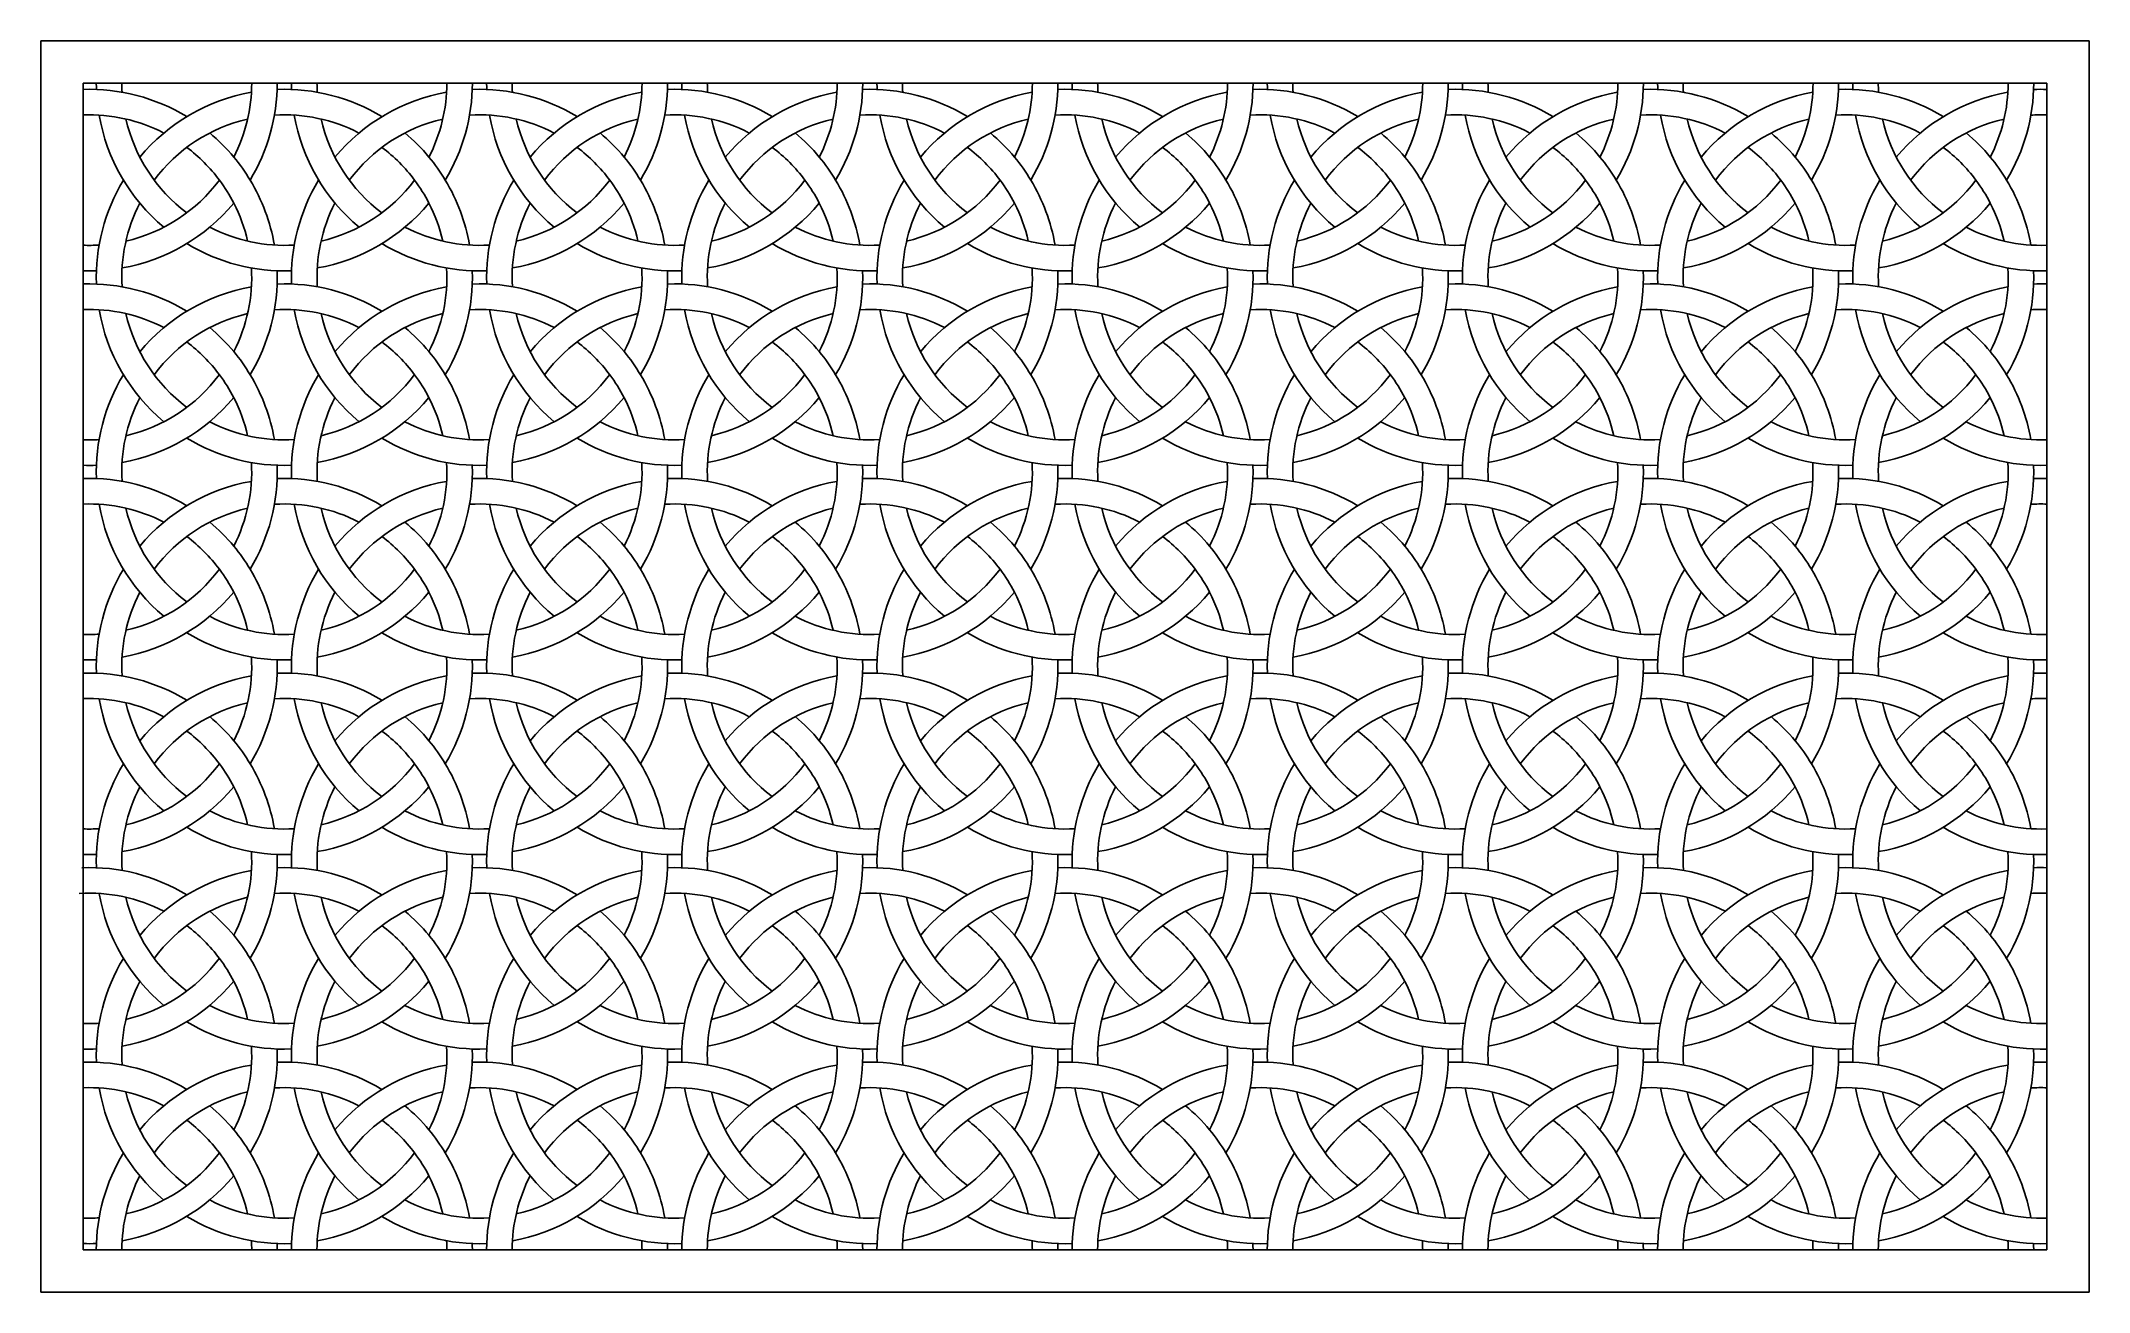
# Model space of a CAD drawing. Header units: inches. Extents: x -0.8 to 0.8, y -0.49 to 0.49.
import ezdxf

# ---------------------------------------------------------------- set-up
doc = ezdxf.new("R2010")
doc.units = ezdxf.units.IN
doc.header["$MEASUREMENT"] = 0
doc.layers.add('border', color=150, linetype='Continuous')
doc.layers.add('red', color=1, linetype='Continuous')

msp = doc.modelspace()

# ---------------------------------------------------------------- linework, layer by layer
at = {"layer": 'border', "linetype": 'Continuous'}
for p, q in [((-0.8028, 0.4903), (-0.8028, -0.4903)), ((0.8028, 0.4903), (-0.8028, 0.4903)), ((0.8028, -0.4903), (0.8028, 0.4903)), ((0.7698, 0.4573), (-0.7698, 0.4573)), ((-0.7698, 0.4573), (-0.7698, -0.4573)), ((0.7698, -0.4573), (0.7698, 0.4573)), ((-0.7698, -0.4573), (0.7698, -0.4573)), ((-0.8028, -0.4903), (0.8028, -0.4903))]:
    msp.add_line(p, q, dxfattribs=at)
at = {"layer": 'red'}
for points in [[(-0.6198, 0.3303, 0.093037), (-0.6388, 0.3812, 0.037569), (-0.6516, 0.3993, 0.045427), (-0.6705, 0.4182)], [(-0.4668, 0.3303, 0.093037), (-0.4858, 0.3812, 0.037569), (-0.4986, 0.3993, 0.045427), (-0.5175, 0.4182)], [(-0.3138, 0.3303, 0.093037), (-0.3328, 0.3812, 0.037569), (-0.3456, 0.3993, 0.045427), (-0.3645, 0.4182)], [(-0.1608, 0.3303, 0.093037), (-0.1798, 0.3812, 0.037569), (-0.1926, 0.3993, 0.045427), (-0.2115, 0.4182)], [(-0.0078, 0.3303, 0.093037), (-0.0268, 0.3812, 0.037569), (-0.0396, 0.3993, 0.045427), (-0.0585, 0.4182)], [(0.1452, 0.3303, 0.093037), (0.1262, 0.3812, 0.037569), (0.1134, 0.3993, 0.045427), (0.0945, 0.4182)], [(0.2982, 0.3303, 0.093037), (0.2792, 0.3812, 0.037569), (0.2664, 0.3993, 0.045427), (0.2475, 0.4182)], [(0.4512, 0.3303, 0.093037), (0.4322, 0.3812, 0.037569), (0.4194, 0.3993, 0.045427), (0.4005, 0.4182)], [(0.6042, 0.3303, 0.093037), (0.5852, 0.3812, 0.037569), (0.5724, 0.3993, 0.045427), (0.5535, 0.4182)], [(0.7572, 0.3303, 0.093037), (0.7382, 0.3812, 0.037569), (0.7254, 0.3993, 0.045427), (0.7065, 0.4182)], [(-0.6408, 0.3334, 0.062616), (-0.6516, 0.3632, 0.041755), (-0.6629, 0.3812, 0.071486), (-0.6885, 0.4069)], [(-0.4878, 0.3334, 0.062616), (-0.4986, 0.3632, 0.041755), (-0.5099, 0.3812, 0.071486), (-0.5355, 0.4069)], [(-0.3348, 0.3334, 0.062616), (-0.3456, 0.3632, 0.041755), (-0.3569, 0.3812, 0.071486), (-0.3825, 0.4069)], [(-0.1818, 0.3334, 0.062616), (-0.1926, 0.3632, 0.041755), (-0.2039, 0.3812, 0.071486), (-0.2295, 0.4069)], [(-0.0288, 0.3334, 0.062616), (-0.0396, 0.3632, 0.041755), (-0.0509, 0.3812, 0.071486), (-0.0765, 0.4069)], [(0.1242, 0.3334, 0.062616), (0.1134, 0.3632, 0.041755), (0.1021, 0.3812, 0.071486), (0.0765, 0.4069)], [(0.2772, 0.3334, 0.062616), (0.2664, 0.3632, 0.041755), (0.2551, 0.3812, 0.071486), (0.2295, 0.4069)], [(0.4302, 0.3334, 0.062616), (0.4194, 0.3632, 0.041755), (0.4081, 0.3812, 0.071486), (0.3825, 0.4069)], [(0.5832, 0.3334, 0.062616), (0.5724, 0.3632, 0.041755), (0.5611, 0.3812, 0.071486), (0.5355, 0.4069)], [(0.7362, 0.3334, 0.062616), (0.7254, 0.3632, 0.041755), (0.7141, 0.3812, 0.071486), (0.6885, 0.4069)], [(-0.6198, 0.1778, 0.093037), (-0.6388, 0.2287, 0.037569), (-0.6516, 0.2468, 0.045427), (-0.6705, 0.2657)], [(-0.4668, 0.1778, 0.093037), (-0.4858, 0.2287, 0.037569), (-0.4986, 0.2468, 0.045427), (-0.5175, 0.2657)], [(-0.3138, 0.1778, 0.093037), (-0.3328, 0.2287, 0.037569), (-0.3456, 0.2468, 0.045427), (-0.3645, 0.2657)], [(-0.1608, 0.1778, 0.093037), (-0.1798, 0.2287, 0.037569), (-0.1926, 0.2468, 0.045427), (-0.2115, 0.2657)], [(-0.0078, 0.1778, 0.093037), (-0.0268, 0.2287, 0.037569), (-0.0396, 0.2468, 0.045427), (-0.0585, 0.2657)], [(0.1452, 0.1778, 0.093037), (0.1262, 0.2287, 0.037569), (0.1134, 0.2468, 0.045427), (0.0945, 0.2657)], [(0.2982, 0.1778, 0.093037), (0.2792, 0.2287, 0.037569), (0.2664, 0.2468, 0.045427), (0.2475, 0.2657)], [(0.4512, 0.1778, 0.093037), (0.4322, 0.2287, 0.037569), (0.4194, 0.2468, 0.045427), (0.4005, 0.2657)], [(0.6042, 0.1778, 0.093037), (0.5852, 0.2287, 0.037569), (0.5724, 0.2468, 0.045427), (0.5535, 0.2657)], [(0.7572, 0.1778, 0.093037), (0.7382, 0.2287, 0.037569), (0.7254, 0.2468, 0.045427), (0.7065, 0.2657)], [(-0.6408, 0.1809, 0.062616), (-0.6516, 0.2107, 0.041755), (-0.6629, 0.2287, 0.071486), (-0.6885, 0.2544)], [(-0.4878, 0.1809, 0.062616), (-0.4986, 0.2107, 0.041755), (-0.5099, 0.2287, 0.071486), (-0.5355, 0.2544)], [(-0.3348, 0.1809, 0.062616), (-0.3456, 0.2107, 0.041755), (-0.3569, 0.2287, 0.071486), (-0.3825, 0.2544)], [(-0.1818, 0.1809, 0.062616), (-0.1926, 0.2107, 0.041755), (-0.2039, 0.2287, 0.071486), (-0.2295, 0.2544)], [(-0.0288, 0.1809, 0.062616), (-0.0396, 0.2107, 0.041755), (-0.0509, 0.2287, 0.071486), (-0.0765, 0.2544)], [(0.1242, 0.1809, 0.062616), (0.1134, 0.2107, 0.041755), (0.1021, 0.2287, 0.071486), (0.0765, 0.2544)], [(0.2772, 0.1809, 0.062616), (0.2664, 0.2107, 0.041755), (0.2551, 0.2287, 0.071486), (0.2295, 0.2544)], [(0.4302, 0.1809, 0.062616), (0.4194, 0.2107, 0.041755), (0.4081, 0.2287, 0.071486), (0.3825, 0.2544)], [(0.5832, 0.1809, 0.062616), (0.5724, 0.2107, 0.041755), (0.5611, 0.2287, 0.071486), (0.5355, 0.2544)], [(0.7362, 0.1809, 0.062616), (0.7254, 0.2107, 0.041755), (0.7141, 0.2287, 0.071486), (0.6885, 0.2544)], [(-0.6198, 0.0253, 0.093037), (-0.6388, 0.0762, 0.037569), (-0.6516, 0.0943, 0.045427), (-0.6705, 0.1132)], [(-0.4668, 0.0253, 0.093037), (-0.4858, 0.0762, 0.037569), (-0.4986, 0.0943, 0.045427), (-0.5175, 0.1132)], [(-0.3138, 0.0253, 0.093037), (-0.3328, 0.0762, 0.037569), (-0.3456, 0.0943, 0.045427), (-0.3645, 0.1132)], [(-0.1608, 0.0253, 0.093037), (-0.1798, 0.0762, 0.037569), (-0.1926, 0.0943, 0.045427), (-0.2115, 0.1132)], [(-0.0078, 0.0253, 0.093037), (-0.0268, 0.0762, 0.037569), (-0.0396, 0.0943, 0.045427), (-0.0585, 0.1132)], [(0.1452, 0.0253, 0.093037), (0.1262, 0.0762, 0.037569), (0.1134, 0.0943, 0.045427), (0.0945, 0.1132)], [(0.2982, 0.0253, 0.093037), (0.2792, 0.0762, 0.037569), (0.2664, 0.0943, 0.045427), (0.2475, 0.1132)], [(0.4512, 0.0253, 0.093037), (0.4322, 0.0762, 0.037569), (0.4194, 0.0943, 0.045427), (0.4005, 0.1132)], [(0.6042, 0.0253, 0.093037), (0.5852, 0.0762, 0.037569), (0.5724, 0.0943, 0.045427), (0.5535, 0.1132)], [(0.7572, 0.0253, 0.093037), (0.7382, 0.0762, 0.037569), (0.7254, 0.0943, 0.045427), (0.7065, 0.1132)], [(-0.6408, 0.0284, 0.062616), (-0.6516, 0.0582, 0.041755), (-0.6629, 0.0762, 0.071486), (-0.6885, 0.1019)], [(-0.4878, 0.0284, 0.062616), (-0.4986, 0.0582, 0.041755), (-0.5099, 0.0762, 0.071486), (-0.5355, 0.1019)], [(-0.3348, 0.0284, 0.062616), (-0.3456, 0.0582, 0.041755), (-0.3569, 0.0762, 0.071486), (-0.3825, 0.1019)], [(-0.1818, 0.0284, 0.062616), (-0.1926, 0.0582, 0.041755), (-0.2039, 0.0762, 0.071486), (-0.2295, 0.1019)], [(-0.0288, 0.0284, 0.062616), (-0.0396, 0.0582, 0.041755), (-0.0509, 0.0762, 0.071486), (-0.0765, 0.1019)], [(0.1242, 0.0284, 0.062616), (0.1134, 0.0582, 0.041755), (0.1021, 0.0762, 0.071486), (0.0765, 0.1019)], [(0.2772, 0.0284, 0.062616), (0.2664, 0.0582, 0.041755), (0.2551, 0.0762, 0.071486), (0.2295, 0.1019)], [(0.4302, 0.0284, 0.062616), (0.4194, 0.0582, 0.041755), (0.4081, 0.0762, 0.071486), (0.3825, 0.1019)], [(0.5832, 0.0284, 0.062616), (0.5724, 0.0582, 0.041755), (0.5611, 0.0762, 0.071486), (0.5355, 0.1019)], [(0.7362, 0.0284, 0.062616), (0.7254, 0.0582, 0.041755), (0.7141, 0.0762, 0.071486), (0.6885, 0.1019)], [(-0.6198, -0.1272, 0.093037), (-0.6388, -0.0763, 0.037569), (-0.6516, -0.0582, 0.045427), (-0.6705, -0.0393)], [(-0.4668, -0.1272, 0.093037), (-0.4858, -0.0763, 0.037569), (-0.4986, -0.0582, 0.045427), (-0.5175, -0.0393)], [(-0.3138, -0.1272, 0.093037), (-0.3328, -0.0763, 0.037569), (-0.3456, -0.0582, 0.045427), (-0.3645, -0.0393)], [(-0.1608, -0.1272, 0.093037), (-0.1798, -0.0763, 0.037569), (-0.1926, -0.0582, 0.045427), (-0.2115, -0.0393)], [(-0.0078, -0.1272, 0.093037), (-0.0268, -0.0763, 0.037569), (-0.0396, -0.0582, 0.045427), (-0.0585, -0.0393)], [(0.1452, -0.1272, 0.093037), (0.1262, -0.0763, 0.037569), (0.1134, -0.0582, 0.045427), (0.0945, -0.0393)], [(0.2982, -0.1272, 0.093037), (0.2792, -0.0763, 0.037569), (0.2664, -0.0582, 0.045427), (0.2475, -0.0393)], [(0.4512, -0.1272, 0.093037), (0.4322, -0.0763, 0.037569), (0.4194, -0.0582, 0.045427), (0.4005, -0.0393)], [(0.6042, -0.1272, 0.093037), (0.5852, -0.0763, 0.037569), (0.5724, -0.0582, 0.045427), (0.5535, -0.0393)], [(0.7572, -0.1272, 0.093037), (0.7382, -0.0763, 0.037569), (0.7254, -0.0582, 0.045427), (0.7065, -0.0393)], [(-0.6408, -0.1241, 0.062616), (-0.6516, -0.0943, 0.041755), (-0.6629, -0.0763, 0.071486), (-0.6885, -0.0506)], [(-0.4878, -0.1241, 0.062616), (-0.4986, -0.0943, 0.041755), (-0.5099, -0.0763, 0.071486), (-0.5355, -0.0506)], [(-0.3348, -0.1241, 0.062616), (-0.3456, -0.0943, 0.041755), (-0.3569, -0.0763, 0.071486), (-0.3825, -0.0506)], [(-0.1818, -0.1241, 0.062616), (-0.1926, -0.0943, 0.041755), (-0.2039, -0.0763, 0.071486), (-0.2295, -0.0506)], [(-0.0288, -0.1241, 0.062616), (-0.0396, -0.0943, 0.041755), (-0.0509, -0.0763, 0.071486), (-0.0765, -0.0506)], [(0.1242, -0.1241, 0.062616), (0.1134, -0.0943, 0.041755), (0.1021, -0.0763, 0.071486), (0.0765, -0.0506)], [(0.2772, -0.1241, 0.062616), (0.2664, -0.0943, 0.041755), (0.2551, -0.0763, 0.071486), (0.2295, -0.0506)], [(0.4302, -0.1241, 0.062616), (0.4194, -0.0943, 0.041755), (0.4081, -0.0763, 0.071486), (0.3825, -0.0506)], [(0.5832, -0.1241, 0.062616), (0.5724, -0.0943, 0.041755), (0.5611, -0.0763, 0.071486), (0.5355, -0.0506)], [(0.7362, -0.1241, 0.062616), (0.7254, -0.0943, 0.041755), (0.7141, -0.0763, 0.071486), (0.6885, -0.0506)], [(-0.6198, -0.2797, 0.093037), (-0.6388, -0.2288, 0.037569), (-0.6516, -0.2107, 0.045427), (-0.6705, -0.1918)], [(-0.4668, -0.2797, 0.093037), (-0.4858, -0.2288, 0.037569), (-0.4986, -0.2107, 0.045427), (-0.5175, -0.1918)], [(-0.3138, -0.2797, 0.093037), (-0.3328, -0.2288, 0.037569), (-0.3456, -0.2107, 0.045427), (-0.3645, -0.1918)], [(-0.1608, -0.2797, 0.093037), (-0.1798, -0.2288, 0.037569), (-0.1926, -0.2107, 0.045427), (-0.2115, -0.1918)], [(-0.0078, -0.2797, 0.093037), (-0.0268, -0.2288, 0.037569), (-0.0396, -0.2107, 0.045427), (-0.0585, -0.1918)], [(0.1452, -0.2797, 0.093037), (0.1262, -0.2288, 0.037569), (0.1134, -0.2107, 0.045427), (0.0945, -0.1918)], [(0.2982, -0.2797, 0.093037), (0.2792, -0.2288, 0.037569), (0.2664, -0.2107, 0.045427), (0.2475, -0.1918)], [(0.4512, -0.2797, 0.093037), (0.4322, -0.2288, 0.037569), (0.4194, -0.2107, 0.045427), (0.4005, -0.1918)], [(0.6042, -0.2797, 0.093037), (0.5852, -0.2288, 0.037569), (0.5724, -0.2107, 0.045427), (0.5535, -0.1918)], [(0.7572, -0.2797, 0.093037), (0.7382, -0.2288, 0.037569), (0.7254, -0.2107, 0.045427), (0.7065, -0.1918)], [(-0.6408, -0.2766, 0.062616), (-0.6516, -0.2468, 0.041755), (-0.6629, -0.2288, 0.071486), (-0.6885, -0.2031)], [(-0.4878, -0.2766, 0.062616), (-0.4986, -0.2468, 0.041755), (-0.5099, -0.2288, 0.071486), (-0.5355, -0.2031)], [(-0.3348, -0.2766, 0.062616), (-0.3456, -0.2468, 0.041755), (-0.3569, -0.2288, 0.071486), (-0.3825, -0.2031)], [(-0.1818, -0.2766, 0.062616), (-0.1926, -0.2468, 0.041755), (-0.2039, -0.2288, 0.071486), (-0.2295, -0.2031)], [(-0.0288, -0.2766, 0.062616), (-0.0396, -0.2468, 0.041755), (-0.0509, -0.2288, 0.071486), (-0.0765, -0.2031)], [(0.1242, -0.2766, 0.062616), (0.1134, -0.2468, 0.041755), (0.1021, -0.2288, 0.071486), (0.0765, -0.2031)], [(0.2772, -0.2766, 0.062616), (0.2664, -0.2468, 0.041755), (0.2551, -0.2288, 0.071486), (0.2295, -0.2031)], [(0.4302, -0.2766, 0.062616), (0.4194, -0.2468, 0.041755), (0.4081, -0.2288, 0.071486), (0.3825, -0.2031)], [(0.5832, -0.2766, 0.062616), (0.5724, -0.2468, 0.041755), (0.5611, -0.2288, 0.071486), (0.5355, -0.2031)], [(0.7362, -0.2766, 0.062616), (0.7254, -0.2468, 0.041755), (0.7141, -0.2288, 0.071486), (0.6885, -0.2031)], [(-0.6198, -0.4322, 0.093037), (-0.6388, -0.3813, 0.037569), (-0.6516, -0.3632, 0.045427), (-0.6705, -0.3443)], [(-0.4668, -0.4322, 0.093037), (-0.4858, -0.3813, 0.037569), (-0.4986, -0.3632, 0.045427), (-0.5175, -0.3443)], [(-0.3138, -0.4322, 0.093037), (-0.3328, -0.3813, 0.037569), (-0.3456, -0.3632, 0.045427), (-0.3645, -0.3443)], [(-0.1608, -0.4322, 0.093037), (-0.1798, -0.3813, 0.037569), (-0.1926, -0.3632, 0.045427), (-0.2115, -0.3443)], [(-0.0078, -0.4322, 0.093037), (-0.0268, -0.3813, 0.037569), (-0.0396, -0.3632, 0.045427), (-0.0585, -0.3443)], [(0.1452, -0.4322, 0.093037), (0.1262, -0.3813, 0.037569), (0.1134, -0.3632, 0.045427), (0.0945, -0.3443)], [(0.2982, -0.4322, 0.093037), (0.2792, -0.3813, 0.037569), (0.2664, -0.3632, 0.045427), (0.2475, -0.3443)], [(0.4512, -0.4322, 0.093037), (0.4322, -0.3813, 0.037569), (0.4194, -0.3632, 0.045427), (0.4005, -0.3443)], [(0.6042, -0.4322, 0.093037), (0.5852, -0.3813, 0.037569), (0.5724, -0.3632, 0.045427), (0.5535, -0.3443)], [(0.7572, -0.4322, 0.093037), (0.7382, -0.3813, 0.037569), (0.7254, -0.3632, 0.045427), (0.7065, -0.3443)], [(-0.6408, -0.4291, 0.062616), (-0.6516, -0.3993, 0.041755), (-0.6629, -0.3813, 0.071486), (-0.6885, -0.3556)], [(-0.4878, -0.4291, 0.062616), (-0.4986, -0.3993, 0.041755), (-0.5099, -0.3813, 0.071486), (-0.5355, -0.3556)], [(-0.3348, -0.4291, 0.062616), (-0.3456, -0.3993, 0.041755), (-0.3569, -0.3813, 0.071486), (-0.3825, -0.3556)], [(-0.1818, -0.4291, 0.062616), (-0.1926, -0.3993, 0.041755), (-0.2039, -0.3813, 0.071486), (-0.2295, -0.3556)], [(-0.0288, -0.4291, 0.062616), (-0.0396, -0.3993, 0.041755), (-0.0509, -0.3813, 0.071486), (-0.0765, -0.3556)], [(0.1242, -0.4291, 0.062616), (0.1134, -0.3993, 0.041755), (0.1021, -0.3813, 0.071486), (0.0765, -0.3556)], [(0.2772, -0.4291, 0.062616), (0.2664, -0.3993, 0.041755), (0.2551, -0.3813, 0.071486), (0.2295, -0.3556)], [(0.4302, -0.4291, 0.062616), (0.4194, -0.3993, 0.041755), (0.4081, -0.3813, 0.071486), (0.3825, -0.3556)], [(0.5832, -0.4291, 0.062616), (0.5724, -0.3993, 0.041755), (0.5611, -0.3813, 0.071486), (0.5355, -0.3556)], [(0.7362, -0.4291, 0.062616), (0.7254, -0.3993, 0.041755), (0.7141, -0.3813, 0.071486), (0.6885, -0.3556)]]:
    msp.add_lwpolyline(points, format="xyb", dxfattribs=at)
at = {"layer": 'red', "linetype": 'Continuous'}
for centre, radius, start, end in [((-0.765, 0.305), 0.1474, 58.7429, 91.8657), ((-0.612, 0.4575), 0.1474, 180.0777, 182.0116), ((-0.612, 0.4575), 0.1274, 180.0899, 183.301), ((-0.612, 0.305), 0.1474, 100.0697, 140.2503), ((-0.765, 0.4575), 0.1274, 332.8119, 359.9101), ((-0.765, 0.4575), 0.1474, 328.8565, 359.9223), ((-0.612, 0.305), 0.1474, 58.7429, 92.1992), ((-0.459, 0.4575), 0.1474, 180.0777, 182.0116), ((-0.459, 0.4575), 0.1274, 180.0899, 183.301), ((-0.459, 0.305), 0.1474, 100.0697, 140.2503), ((-0.612, 0.4575), 0.1274, 332.8119, 359.9101), ((-0.612, 0.4575), 0.1474, 328.8565, 359.9223), ((-0.459, 0.305), 0.1474, 58.7429, 92.1992), ((-0.306, 0.4575), 0.1474, 180.0777, 182.0116), ((-0.306, 0.4575), 0.1274, 180.0899, 183.301), ((-0.306, 0.305), 0.1474, 100.0697, 140.2503), ((-0.459, 0.4575), 0.1274, 332.8119, 359.9101), ((-0.459, 0.4575), 0.1474, 328.8565, 359.9223), ((-0.306, 0.305), 0.1474, 58.7429, 92.1992), ((-0.153, 0.4575), 0.1474, 180.0777, 182.0116), ((-0.153, 0.4575), 0.1274, 180.0899, 183.301), ((-0.153, 0.305), 0.1474, 100.0697, 140.2503), ((-0.306, 0.4575), 0.1274, 332.8119, 359.9101), ((-0.306, 0.4575), 0.1474, 328.8565, 359.9223), ((-0.153, 0.305), 0.1474, 58.7429, 92.1992), ((0, 0.4575), 0.1474, 180.0777, 182.0116), ((0, 0.4575), 0.1274, 180.0899, 183.301), ((0, 0.305), 0.1474, 100.0697, 140.2503), ((-0.153, 0.4575), 0.1274, 332.8119, 359.9101), ((-0.153, 0.4575), 0.1474, 328.8565, 359.9223), ((0, 0.305), 0.1474, 58.7429, 92.1992), ((0.153, 0.4575), 0.1474, 180.0777, 182.0116), ((0.153, 0.4575), 0.1274, 180.0899, 183.301), ((0.153, 0.305), 0.1474, 100.0697, 140.2503), ((0, 0.4575), 0.1274, 332.8119, 359.9101), ((0, 0.4575), 0.1474, 328.8565, 359.9223), ((0.153, 0.305), 0.1474, 58.7429, 92.1992), ((0.306, 0.4575), 0.1474, 180.0777, 182.0116), ((0.306, 0.4575), 0.1274, 180.0899, 183.301), ((0.306, 0.305), 0.1474, 100.0697, 140.2503), ((0.153, 0.4575), 0.1274, 332.8119, 359.9101), ((0.153, 0.4575), 0.1474, 328.8565, 359.9223), ((0.306, 0.305), 0.1474, 58.7429, 92.1992), ((0.459, 0.4575), 0.1474, 180.0777, 182.0116), ((0.459, 0.4575), 0.1274, 180.0899, 183.301), ((0.459, 0.305), 0.1474, 100.0697, 140.2503), ((0.306, 0.4575), 0.1274, 332.8119, 359.9101), ((0.306, 0.4575), 0.1474, 328.8565, 359.9223), ((0.459, 0.305), 0.1474, 58.7429, 92.1992), ((0.612, 0.4575), 0.1474, 180.0777, 182.0116), ((0.612, 0.4575), 0.1274, 180.0899, 183.301), ((0.612, 0.305), 0.1474, 100.0697, 140.2503), ((0.459, 0.4575), 0.1274, 332.8119, 359.9101), ((0.459, 0.4575), 0.1474, 328.8565, 359.9223), ((0.612, 0.305), 0.1474, 58.7429, 92.1992), ((0.765, 0.4575), 0.1474, 180.0777, 182.0116), ((0.765, 0.4575), 0.1274, 180.0899, 183.301), ((0.765, 0.305), 0.1474, 100.0697, 140.2503), ((0.612, 0.4575), 0.1274, 332.8119, 359.9101), ((0.612, 0.4575), 0.1474, 328.8565, 359.9223), ((0.765, 0.305), 0.1474, 88.1343, 92.1992), ((-0.765, 0.305), 0.1274, 62.6557, 92.1587), ((-0.612, 0.4575), 0.1474, 189.8821, 230.1536), ((-0.612, 0.4575), 0.1274, 192.8563, 233.1076), ((-0.612, 0.305), 0.1274, 103.0438, 143.248), ((-0.612, 0.305), 0.1274, 62.6557, 93.4885), ((-0.459, 0.4575), 0.1474, 189.8821, 230.1536), ((-0.459, 0.4575), 0.1274, 192.8563, 233.1076), ((-0.459, 0.305), 0.1274, 103.0438, 143.248), ((-0.459, 0.305), 0.1274, 62.6557, 93.4885), ((-0.306, 0.4575), 0.1474, 189.8821, 230.1536), ((-0.306, 0.4575), 0.1274, 192.8563, 233.1076), ((-0.306, 0.305), 0.1274, 103.0438, 143.248), ((-0.306, 0.305), 0.1274, 62.6557, 93.4885), ((-0.153, 0.4575), 0.1474, 189.8821, 230.1536), ((-0.153, 0.4575), 0.1274, 192.8563, 233.1076), ((-0.153, 0.305), 0.1274, 103.0438, 143.248), ((-0.153, 0.305), 0.1274, 62.6557, 93.4885), ((0, 0.4575), 0.1474, 189.8821, 230.1536), ((0, 0.4575), 0.1274, 192.8563, 233.1076), ((0, 0.305), 0.1274, 103.0438, 143.248), ((0, 0.305), 0.1274, 62.6557, 93.4885), ((0.153, 0.4575), 0.1474, 189.8821, 230.1536), ((0.153, 0.4575), 0.1274, 192.8563, 233.1076), ((0.153, 0.305), 0.1274, 103.0438, 143.248), ((0.153, 0.305), 0.1274, 62.6557, 93.4885), ((0.306, 0.4575), 0.1474, 189.8821, 230.1536), ((0.306, 0.4575), 0.1274, 192.8563, 233.1076), ((0.306, 0.305), 0.1274, 103.0438, 143.248), ((0.306, 0.305), 0.1274, 62.6557, 93.4885), ((0.459, 0.4575), 0.1474, 189.8821, 230.1536), ((0.459, 0.4575), 0.1274, 192.8563, 233.1076), ((0.459, 0.305), 0.1274, 103.0438, 143.248), ((0.459, 0.305), 0.1274, 62.6557, 93.4885), ((0.612, 0.4575), 0.1474, 189.8821, 230.1536), ((0.612, 0.4575), 0.1274, 192.8563, 233.1076), ((0.612, 0.305), 0.1274, 103.0438, 143.248), ((0.612, 0.305), 0.1274, 62.6557, 93.4885), ((0.765, 0.4575), 0.1474, 189.8821, 230.1536), ((0.765, 0.4575), 0.1274, 192.8563, 233.1076), ((0.765, 0.305), 0.1274, 103.0438, 143.248), ((0.765, 0.305), 0.1274, 87.8413, 93.4885), ((-0.612, 0.305), 0.1474, 148.8565, 182.0116), ((-0.765, 0.4575), 0.1274, 283.0438, 323.248), ((-0.459, 0.305), 0.1474, 148.8565, 182.0116), ((-0.612, 0.4575), 0.1274, 283.0438, 323.248), ((-0.306, 0.305), 0.1474, 148.8565, 182.0116), ((-0.459, 0.4575), 0.1274, 283.0438, 323.248), ((-0.153, 0.305), 0.1474, 148.8565, 182.0116), ((-0.306, 0.4575), 0.1274, 283.0438, 323.248), ((0, 0.305), 0.1474, 148.8565, 182.0116), ((-0.153, 0.4575), 0.1274, 283.0438, 323.248), ((0.153, 0.305), 0.1474, 148.8565, 182.0116), ((0, 0.4575), 0.1274, 283.0438, 323.248), ((0.306, 0.305), 0.1474, 148.8565, 182.0116), ((0.153, 0.4575), 0.1274, 283.0438, 323.248), ((0.459, 0.305), 0.1474, 148.8565, 182.0116), ((0.306, 0.4575), 0.1274, 283.0438, 323.248), ((0.612, 0.305), 0.1474, 148.8565, 182.0116), ((0.459, 0.4575), 0.1274, 283.0438, 323.248), ((0.765, 0.305), 0.1474, 148.8565, 182.0116), ((0.612, 0.4575), 0.1274, 283.0438, 323.248), ((-0.612, 0.305), 0.1274, 152.8119, 183.301), ((-0.765, 0.4575), 0.1474, 280.0697, 320.2503), ((-0.459, 0.305), 0.1274, 152.8119, 183.301), ((-0.612, 0.4575), 0.1474, 280.0697, 320.2503), ((-0.306, 0.305), 0.1274, 152.8119, 183.301), ((-0.459, 0.4575), 0.1474, 280.0697, 320.2503), ((-0.153, 0.305), 0.1274, 152.8119, 183.301), ((-0.306, 0.4575), 0.1474, 280.0697, 320.2503), ((0, 0.305), 0.1274, 152.8119, 183.301), ((-0.153, 0.4575), 0.1474, 280.0697, 320.2503), ((0.153, 0.305), 0.1274, 152.8119, 183.301), ((0, 0.4575), 0.1474, 280.0697, 320.2503), ((0.306, 0.305), 0.1274, 152.8119, 183.301), ((0.153, 0.4575), 0.1474, 280.0697, 320.2503), ((0.459, 0.305), 0.1274, 152.8119, 183.301), ((0.306, 0.4575), 0.1474, 280.0697, 320.2503), ((0.612, 0.305), 0.1274, 152.8119, 183.301), ((0.459, 0.4575), 0.1474, 280.0697, 320.2503), ((0.765, 0.305), 0.1274, 152.8119, 183.301), ((0.612, 0.4575), 0.1474, 280.0697, 320.2503), ((-0.612, 0.4575), 0.1274, 242.6557, 273.4885), ((-0.459, 0.4575), 0.1274, 242.6557, 273.4885), ((-0.306, 0.4575), 0.1274, 242.6557, 273.4885), ((-0.153, 0.4575), 0.1274, 242.6557, 273.4885), ((0, 0.4575), 0.1274, 242.6557, 273.4885), ((0.153, 0.4575), 0.1274, 242.6557, 273.4885), ((0.306, 0.4575), 0.1274, 242.6557, 273.4885), ((0.459, 0.4575), 0.1274, 242.6557, 273.4885), ((0.612, 0.4575), 0.1274, 242.6557, 273.4885), ((0.765, 0.4575), 0.1274, 242.6557, 272.1587), ((-0.765, 0.4575), 0.1274, 267.8413, 273.4885), ((-0.612, 0.4575), 0.1474, 238.7429, 272.1992), ((-0.459, 0.4575), 0.1474, 238.7429, 272.1992), ((-0.306, 0.4575), 0.1474, 238.7429, 272.1992), ((-0.153, 0.4575), 0.1474, 238.7429, 272.1992), ((0, 0.4575), 0.1474, 238.7429, 272.1992), ((0.153, 0.4575), 0.1474, 238.7429, 272.1992), ((0.306, 0.4575), 0.1474, 238.7429, 272.1992), ((0.459, 0.4575), 0.1474, 238.7429, 272.1992), ((0.612, 0.4575), 0.1474, 238.7429, 272.1992), ((0.765, 0.4575), 0.1474, 238.7429, 271.8657), ((-0.765, 0.4575), 0.1474, 268.1343, 272.1992), ((-0.765, 0.305), 0.1274, 332.8119, 3.301), ((-0.765, 0.305), 0.1474, 328.8565, 2.0116), ((-0.612, 0.305), 0.1274, 332.8119, 3.301), ((-0.612, 0.305), 0.1474, 328.8565, 2.0116), ((-0.459, 0.305), 0.1274, 332.8119, 3.301), ((-0.459, 0.305), 0.1474, 328.8565, 2.0116), ((-0.306, 0.305), 0.1274, 332.8119, 3.301), ((-0.306, 0.305), 0.1474, 328.8565, 2.0116), ((-0.153, 0.305), 0.1274, 332.8119, 3.301), ((-0.153, 0.305), 0.1474, 328.8565, 2.0116), ((0, 0.305), 0.1274, 332.8119, 3.301), ((0, 0.305), 0.1474, 328.8565, 2.0116), ((0.153, 0.305), 0.1274, 332.8119, 3.301), ((0.153, 0.305), 0.1474, 328.8565, 2.0116), ((0.306, 0.305), 0.1274, 332.8119, 3.301), ((0.306, 0.305), 0.1474, 328.8565, 2.0116), ((0.459, 0.305), 0.1274, 332.8119, 3.301), ((0.459, 0.305), 0.1474, 328.8565, 2.0116), ((0.612, 0.305), 0.1274, 332.8119, 3.301), ((0.612, 0.305), 0.1474, 328.8565, 2.0116), ((-0.765, 0.1525), 0.1474, 58.7429, 91.8657), ((-0.612, 0.1525), 0.1474, 100.0697, 140.2503), ((-0.612, 0.1525), 0.1474, 58.7429, 92.1992), ((-0.459, 0.1525), 0.1474, 100.0697, 140.2503), ((-0.459, 0.1525), 0.1474, 58.7429, 92.1992), ((-0.306, 0.1525), 0.1474, 100.0697, 140.2503), ((-0.306, 0.1525), 0.1474, 58.7429, 92.1992), ((-0.153, 0.1525), 0.1474, 100.0697, 140.2503), ((-0.153, 0.1525), 0.1474, 58.7429, 92.1992), ((0, 0.1525), 0.1474, 100.0697, 140.2503), ((0, 0.1525), 0.1474, 58.7429, 92.1992), ((0.153, 0.1525), 0.1474, 100.0697, 140.2503), ((0.153, 0.1525), 0.1474, 58.7429, 92.1992), ((0.306, 0.1525), 0.1474, 100.0697, 140.2503), ((0.306, 0.1525), 0.1474, 58.7429, 92.1992), ((0.459, 0.1525), 0.1474, 100.0697, 140.2503), ((0.459, 0.1525), 0.1474, 58.7429, 92.1992), ((0.612, 0.1525), 0.1474, 100.0697, 140.2503), ((0.612, 0.1525), 0.1474, 58.7429, 92.1992), ((0.765, 0.1525), 0.1474, 100.0697, 140.2503), ((0.765, 0.1525), 0.1474, 88.1343, 92.1992), ((-0.765, 0.1525), 0.1274, 62.6557, 92.1587), ((-0.612, 0.305), 0.1474, 189.8821, 230.1536), ((-0.612, 0.305), 0.1274, 192.8563, 233.1076), ((-0.612, 0.1525), 0.1274, 103.0438, 143.248), ((-0.612, 0.1525), 0.1274, 62.6557, 93.4885), ((-0.459, 0.305), 0.1474, 189.8821, 230.1536), ((-0.459, 0.305), 0.1274, 192.8563, 233.1076), ((-0.459, 0.1525), 0.1274, 103.0438, 143.248), ((-0.459, 0.1525), 0.1274, 62.6557, 93.4885), ((-0.306, 0.305), 0.1474, 189.8821, 230.1536), ((-0.306, 0.305), 0.1274, 192.8563, 233.1076), ((-0.306, 0.1525), 0.1274, 103.0438, 143.248), ((-0.306, 0.1525), 0.1274, 62.6557, 93.4885), ((-0.153, 0.305), 0.1474, 189.8821, 230.1536), ((-0.153, 0.305), 0.1274, 192.8563, 233.1076), ((-0.153, 0.1525), 0.1274, 103.0438, 143.248), ((-0.153, 0.1525), 0.1274, 62.6557, 93.4885), ((0, 0.305), 0.1474, 189.8821, 230.1536), ((0, 0.305), 0.1274, 192.8563, 233.1076), ((0, 0.1525), 0.1274, 103.0438, 143.248), ((0, 0.1525), 0.1274, 62.6557, 93.4885), ((0.153, 0.305), 0.1474, 189.8821, 230.1536), ((0.153, 0.305), 0.1274, 192.8563, 233.1076), ((0.153, 0.1525), 0.1274, 103.0438, 143.248), ((0.153, 0.1525), 0.1274, 62.6557, 93.4885), ((0.306, 0.305), 0.1474, 189.8821, 230.1536), ((0.306, 0.305), 0.1274, 192.8563, 233.1076), ((0.306, 0.1525), 0.1274, 103.0438, 143.248), ((0.306, 0.1525), 0.1274, 62.6557, 93.4885), ((0.459, 0.305), 0.1474, 189.8821, 230.1536), ((0.459, 0.305), 0.1274, 192.8563, 233.1076), ((0.459, 0.1525), 0.1274, 103.0438, 143.248), ((0.459, 0.1525), 0.1274, 62.6557, 93.4885), ((0.612, 0.305), 0.1474, 189.8821, 230.1536), ((0.612, 0.305), 0.1274, 192.8563, 233.1076), ((0.612, 0.1525), 0.1274, 103.0438, 143.248), ((0.612, 0.1525), 0.1274, 62.6557, 93.4885), ((0.765, 0.305), 0.1474, 189.8821, 230.1536), ((0.765, 0.305), 0.1274, 192.8563, 233.1076), ((0.765, 0.1525), 0.1274, 103.0438, 143.248), ((0.765, 0.1525), 0.1274, 87.8413, 93.4885), ((-0.612, 0.1525), 0.1474, 148.8565, 182.0116), ((-0.765, 0.305), 0.1274, 283.0438, 323.248), ((-0.459, 0.1525), 0.1474, 148.8565, 182.0116), ((-0.612, 0.305), 0.1274, 283.0438, 323.248), ((-0.306, 0.1525), 0.1474, 148.8565, 182.0116), ((-0.459, 0.305), 0.1274, 283.0438, 323.248), ((-0.153, 0.1525), 0.1474, 148.8565, 182.0116), ((-0.306, 0.305), 0.1274, 283.0438, 323.248), ((0, 0.1525), 0.1474, 148.8565, 182.0116), ((-0.153, 0.305), 0.1274, 283.0438, 323.248), ((0.153, 0.1525), 0.1474, 148.8565, 182.0116), ((0, 0.305), 0.1274, 283.0438, 323.248), ((0.306, 0.1525), 0.1474, 148.8565, 182.0116), ((0.153, 0.305), 0.1274, 283.0438, 323.248), ((0.459, 0.1525), 0.1474, 148.8565, 182.0116), ((0.306, 0.305), 0.1274, 283.0438, 323.248), ((0.612, 0.1525), 0.1474, 148.8565, 182.0116), ((0.459, 0.305), 0.1274, 283.0438, 323.248), ((0.765, 0.1525), 0.1474, 148.8565, 182.0116), ((0.612, 0.305), 0.1274, 283.0438, 323.248), ((-0.612, 0.1525), 0.1274, 152.8119, 183.301), ((-0.765, 0.305), 0.1474, 280.0697, 320.2503), ((-0.459, 0.1525), 0.1274, 152.8119, 183.301), ((-0.612, 0.305), 0.1474, 280.0697, 320.2503), ((-0.306, 0.1525), 0.1274, 152.8119, 183.301), ((-0.459, 0.305), 0.1474, 280.0697, 320.2503), ((-0.153, 0.1525), 0.1274, 152.8119, 183.301), ((-0.306, 0.305), 0.1474, 280.0697, 320.2503), ((0, 0.1525), 0.1274, 152.8119, 183.301), ((-0.153, 0.305), 0.1474, 280.0697, 320.2503), ((0.153, 0.1525), 0.1274, 152.8119, 183.301), ((0, 0.305), 0.1474, 280.0697, 320.2503), ((0.306, 0.1525), 0.1274, 152.8119, 183.301), ((0.153, 0.305), 0.1474, 280.0697, 320.2503), ((0.459, 0.1525), 0.1274, 152.8119, 183.301), ((0.306, 0.305), 0.1474, 280.0697, 320.2503), ((0.612, 0.1525), 0.1274, 152.8119, 183.301), ((0.459, 0.305), 0.1474, 280.0697, 320.2503), ((0.765, 0.1525), 0.1274, 152.8119, 183.301), ((0.612, 0.305), 0.1474, 280.0697, 320.2503), ((-0.765, 0.305), 0.1274, 267.8413, 273.4885), ((-0.612, 0.305), 0.1474, 238.7429, 272.1992), ((-0.612, 0.305), 0.1274, 242.6557, 273.4885), ((-0.459, 0.305), 0.1474, 238.7429, 272.1992), ((-0.459, 0.305), 0.1274, 242.6557, 273.4885), ((-0.306, 0.305), 0.1474, 238.7429, 272.1992), ((-0.306, 0.305), 0.1274, 242.6557, 273.4885), ((-0.153, 0.305), 0.1474, 238.7429, 272.1992), ((-0.153, 0.305), 0.1274, 242.6557, 273.4885), ((0, 0.305), 0.1474, 238.7429, 272.1992), ((0, 0.305), 0.1274, 242.6557, 273.4885), ((0.153, 0.305), 0.1474, 238.7429, 272.1992), ((0.153, 0.305), 0.1274, 242.6557, 273.4885), ((0.306, 0.305), 0.1474, 238.7429, 272.1992), ((0.306, 0.305), 0.1274, 242.6557, 273.4885), ((0.459, 0.305), 0.1474, 238.7429, 272.1992), ((0.459, 0.305), 0.1274, 242.6557, 273.4885), ((0.612, 0.305), 0.1474, 238.7429, 272.1992), ((0.612, 0.305), 0.1274, 242.6557, 273.4885), ((0.765, 0.305), 0.1474, 238.7429, 271.8657), ((0.765, 0.305), 0.1274, 242.6557, 272.1587), ((-0.765, 0.305), 0.1474, 268.1343, 272.1992), ((-0.765, 0), 0.1474, 58.7429, 91.8657), ((-0.612, 0), 0.1474, 100.0697, 140.2503), ((-0.765, 0.1525), 0.1274, 332.8119, 3.301), ((-0.765, 0.1525), 0.1474, 328.8565, 2.0116), ((-0.612, 0), 0.1474, 58.7429, 92.1992), ((-0.459, 0), 0.1474, 100.0697, 140.2503), ((-0.612, 0.1525), 0.1274, 332.8119, 3.301), ((-0.612, 0.1525), 0.1474, 328.8565, 2.0116), ((-0.459, 0), 0.1474, 58.7429, 92.1992), ((-0.306, 0), 0.1474, 100.0697, 140.2503), ((-0.459, 0.1525), 0.1274, 332.8119, 3.301), ((-0.459, 0.1525), 0.1474, 328.8565, 2.0116), ((-0.306, 0), 0.1474, 58.7429, 92.1992), ((-0.153, 0), 0.1474, 100.0697, 140.2503), ((-0.306, 0.1525), 0.1274, 332.8119, 3.301), ((-0.306, 0.1525), 0.1474, 328.8565, 2.0116), ((-0.153, 0), 0.1474, 58.7429, 92.1992), ((0, 0), 0.1474, 100.0697, 140.2503), ((-0.153, 0.1525), 0.1274, 332.8119, 3.301), ((-0.153, 0.1525), 0.1474, 328.8565, 2.0116), ((0, 0), 0.1474, 58.7429, 92.1992), ((0.153, 0), 0.1474, 100.0697, 140.2503), ((0, 0.1525), 0.1274, 332.8119, 3.301), ((0, 0.1525), 0.1474, 328.8565, 2.0116), ((0.153, 0), 0.1474, 58.7429, 92.1992), ((0.306, 0), 0.1474, 100.0697, 140.2503), ((0.153, 0.1525), 0.1274, 332.8119, 3.301), ((0.153, 0.1525), 0.1474, 328.8565, 2.0116), ((0.306, 0), 0.1474, 58.7429, 92.1992), ((0.459, 0), 0.1474, 100.0697, 140.2503), ((0.306, 0.1525), 0.1274, 332.8119, 3.301), ((0.306, 0.1525), 0.1474, 328.8565, 2.0116), ((0.459, 0), 0.1474, 58.7429, 92.1992), ((0.612, 0), 0.1474, 100.0697, 140.2503), ((0.459, 0.1525), 0.1274, 332.8119, 3.301), ((0.459, 0.1525), 0.1474, 328.8565, 2.0116), ((0.612, 0), 0.1474, 58.7429, 92.1992), ((0.765, 0), 0.1474, 100.0697, 140.2503), ((0.612, 0.1525), 0.1274, 332.8119, 3.301), ((0.612, 0.1525), 0.1474, 328.8565, 2.0116), ((0.765, 0), 0.1474, 88.1343, 92.1992), ((-0.765, 0), 0.1274, 62.6557, 92.1587), ((-0.612, 0.1525), 0.1474, 189.8821, 230.1536), ((-0.612, 0.1525), 0.1274, 192.8563, 233.1076), ((-0.612, 0), 0.1274, 103.0438, 143.248), ((-0.612, 0), 0.1274, 62.6557, 93.4885), ((-0.459, 0.1525), 0.1474, 189.8821, 230.1536), ((-0.459, 0.1525), 0.1274, 192.8563, 233.1076), ((-0.459, 0), 0.1274, 103.0438, 143.248), ((-0.459, 0), 0.1274, 62.6557, 93.4885), ((-0.306, 0.1525), 0.1474, 189.8821, 230.1536), ((-0.306, 0.1525), 0.1274, 192.8563, 233.1076), ((-0.306, 0), 0.1274, 103.0438, 143.248), ((-0.306, 0), 0.1274, 62.6557, 93.4885), ((-0.153, 0.1525), 0.1474, 189.8821, 230.1536), ((-0.153, 0.1525), 0.1274, 192.8563, 233.1076), ((-0.153, 0), 0.1274, 103.0438, 143.248), ((-0.153, 0), 0.1274, 62.6557, 93.4885), ((0, 0.1525), 0.1474, 189.8821, 230.1536), ((0, 0.1525), 0.1274, 192.8563, 233.1076), ((0, 0), 0.1274, 103.0438, 143.248), ((0, 0), 0.1274, 62.6557, 93.4885), ((0.153, 0.1525), 0.1474, 189.8821, 230.1536), ((0.153, 0.1525), 0.1274, 192.8563, 233.1076), ((0.153, 0), 0.1274, 103.0438, 143.248), ((0.153, 0), 0.1274, 62.6557, 93.4885), ((0.306, 0.1525), 0.1474, 189.8821, 230.1536), ((0.306, 0.1525), 0.1274, 192.8563, 233.1076), ((0.306, 0), 0.1274, 103.0438, 143.248), ((0.306, 0), 0.1274, 62.6557, 93.4885), ((0.459, 0.1525), 0.1474, 189.8821, 230.1536), ((0.459, 0.1525), 0.1274, 192.8563, 233.1076), ((0.459, 0), 0.1274, 103.0438, 143.248), ((0.459, 0), 0.1274, 62.6557, 93.4885), ((0.612, 0.1525), 0.1474, 189.8821, 230.1536), ((0.612, 0.1525), 0.1274, 192.8563, 233.1076), ((0.612, 0), 0.1274, 103.0438, 143.248), ((0.612, 0), 0.1274, 62.6557, 93.4885), ((0.765, 0.1525), 0.1474, 189.8821, 230.1536), ((0.765, 0.1525), 0.1274, 192.8563, 233.1076), ((0.765, 0), 0.1274, 103.0438, 143.248), ((0.765, 0), 0.1274, 87.8413, 93.4885), ((-0.612, 0), 0.1474, 148.8565, 182.0116), ((-0.765, 0.1525), 0.1274, 283.0438, 323.248), ((-0.459, 0), 0.1474, 148.8565, 182.0116), ((-0.612, 0.1525), 0.1274, 283.0438, 323.248), ((-0.306, 0), 0.1474, 148.8565, 182.0116), ((-0.459, 0.1525), 0.1274, 283.0438, 323.248), ((-0.153, 0), 0.1474, 148.8565, 182.0116), ((-0.306, 0.1525), 0.1274, 283.0438, 323.248), ((0, 0), 0.1474, 148.8565, 182.0116), ((-0.153, 0.1525), 0.1274, 283.0438, 323.248), ((0.153, 0), 0.1474, 148.8565, 182.0116), ((0, 0.1525), 0.1274, 283.0438, 323.248), ((0.306, 0), 0.1474, 148.8565, 182.0116), ((0.153, 0.1525), 0.1274, 283.0438, 323.248), ((0.459, 0), 0.1474, 148.8565, 182.0116), ((0.306, 0.1525), 0.1274, 283.0438, 323.248), ((0.612, 0), 0.1474, 148.8565, 182.0116), ((0.459, 0.1525), 0.1274, 283.0438, 323.248), ((0.765, 0), 0.1474, 148.8565, 182.0116), ((0.612, 0.1525), 0.1274, 283.0438, 323.248), ((-0.612, 0), 0.1274, 152.8119, 183.301), ((-0.765, 0.1525), 0.1474, 280.0697, 320.2503), ((-0.459, 0), 0.1274, 152.8119, 183.301), ((-0.612, 0.1525), 0.1474, 280.0697, 320.2503), ((-0.306, 0), 0.1274, 152.8119, 183.301), ((-0.459, 0.1525), 0.1474, 280.0697, 320.2503), ((-0.153, 0), 0.1274, 152.8119, 183.301), ((-0.306, 0.1525), 0.1474, 280.0697, 320.2503), ((0, 0), 0.1274, 152.8119, 183.301), ((-0.153, 0.1525), 0.1474, 280.0697, 320.2503), ((0.153, 0), 0.1274, 152.8119, 183.301), ((0, 0.1525), 0.1474, 280.0697, 320.2503), ((0.306, 0), 0.1274, 152.8119, 183.301), ((0.153, 0.1525), 0.1474, 280.0697, 320.2503), ((0.459, 0), 0.1274, 152.8119, 183.301), ((0.306, 0.1525), 0.1474, 280.0697, 320.2503), ((0.612, 0), 0.1274, 152.8119, 183.301), ((0.459, 0.1525), 0.1474, 280.0697, 320.2503), ((0.765, 0), 0.1274, 152.8119, 183.301), ((0.612, 0.1525), 0.1474, 280.0697, 320.2503), ((-0.612, 0.1525), 0.1274, 242.6557, 273.4885), ((-0.459, 0.1525), 0.1274, 242.6557, 273.4885), ((-0.306, 0.1525), 0.1274, 242.6557, 273.4885), ((-0.153, 0.1525), 0.1274, 242.6557, 273.4885), ((0, 0.1525), 0.1274, 242.6557, 273.4885), ((0.153, 0.1525), 0.1274, 242.6557, 273.4885), ((0.306, 0.1525), 0.1274, 242.6557, 273.4885), ((0.459, 0.1525), 0.1274, 242.6557, 273.4885), ((0.612, 0.1525), 0.1274, 242.6557, 273.4885), ((0.765, 0.1525), 0.1274, 242.6557, 272.1587), ((-0.765, 0.1525), 0.1274, 267.8413, 273.4885), ((-0.612, 0.1525), 0.1474, 238.7429, 272.1992), ((-0.459, 0.1525), 0.1474, 238.7429, 272.1992), ((-0.306, 0.1525), 0.1474, 238.7429, 272.1992), ((-0.153, 0.1525), 0.1474, 238.7429, 272.1992), ((0, 0.1525), 0.1474, 238.7429, 272.1992), ((0.153, 0.1525), 0.1474, 238.7429, 272.1992), ((0.306, 0.1525), 0.1474, 238.7429, 272.1992), ((0.459, 0.1525), 0.1474, 238.7429, 272.1992), ((0.612, 0.1525), 0.1474, 238.7429, 272.1992), ((0.765, 0.1525), 0.1474, 238.7429, 271.8657), ((-0.765, 0.1525), 0.1474, 268.1343, 272.1992), ((-0.765, 0), 0.1274, 332.8119, 3.301), ((-0.765, 0), 0.1474, 328.8565, 2.0116), ((-0.612, 0), 0.1274, 332.8119, 3.301), ((-0.612, 0), 0.1474, 328.8565, 2.0116), ((-0.459, 0), 0.1274, 332.8119, 3.301), ((-0.459, 0), 0.1474, 328.8565, 2.0116), ((-0.306, 0), 0.1274, 332.8119, 3.301), ((-0.306, 0), 0.1474, 328.8565, 2.0116), ((-0.153, 0), 0.1274, 332.8119, 3.301), ((-0.153, 0), 0.1474, 328.8565, 2.0116), ((0, 0), 0.1274, 332.8119, 3.301), ((0, 0), 0.1474, 328.8565, 2.0116), ((0.153, 0), 0.1274, 332.8119, 3.301), ((0.153, 0), 0.1474, 328.8565, 2.0116), ((0.306, 0), 0.1274, 332.8119, 3.301), ((0.306, 0), 0.1474, 328.8565, 2.0116), ((0.459, 0), 0.1274, 332.8119, 3.301), ((0.459, 0), 0.1474, 328.8565, 2.0116), ((0.612, 0), 0.1274, 332.8119, 3.301), ((0.612, 0), 0.1474, 328.8565, 2.0116), ((-0.765, -0.1525), 0.1474, 58.7429, 91.8657), ((-0.612, -0.1525), 0.1474, 100.0697, 140.2503), ((-0.612, -0.1525), 0.1474, 58.7429, 92.1992), ((-0.459, -0.1525), 0.1474, 100.0697, 140.2503), ((-0.459, -0.1525), 0.1474, 58.7429, 92.1992), ((-0.306, -0.1525), 0.1474, 100.0697, 140.2503), ((-0.306, -0.1525), 0.1474, 58.7429, 92.1992), ((-0.153, -0.1525), 0.1474, 100.0697, 140.2503), ((-0.153, -0.1525), 0.1474, 58.7429, 92.1992), ((0, -0.1525), 0.1474, 100.0697, 140.2503), ((0, -0.1525), 0.1474, 58.7429, 92.1992), ((0.153, -0.1525), 0.1474, 100.0697, 140.2503), ((0.153, -0.1525), 0.1474, 58.7429, 92.1992), ((0.306, -0.1525), 0.1474, 100.0697, 140.2503), ((0.306, -0.1525), 0.1474, 58.7429, 92.1992), ((0.459, -0.1525), 0.1474, 100.0697, 140.2503), ((0.459, -0.1525), 0.1474, 58.7429, 92.1992), ((0.612, -0.1525), 0.1474, 100.0697, 140.2503), ((0.612, -0.1525), 0.1474, 58.7429, 92.1992), ((0.765, -0.1525), 0.1474, 100.0697, 140.2503), ((0.765, -0.1525), 0.1474, 88.1343, 92.1992), ((-0.765, -0.1525), 0.1274, 62.6557, 92.1587), ((-0.612, 0), 0.1474, 189.8821, 230.1536), ((-0.612, 0), 0.1274, 192.8563, 233.1076), ((-0.612, -0.1525), 0.1274, 103.0438, 143.248), ((-0.612, -0.1525), 0.1274, 62.6557, 93.4885), ((-0.459, 0), 0.1474, 189.8821, 230.1536), ((-0.459, 0), 0.1274, 192.8563, 233.1076), ((-0.459, -0.1525), 0.1274, 103.0438, 143.248), ((-0.459, -0.1525), 0.1274, 62.6557, 93.4885), ((-0.306, 0), 0.1474, 189.8821, 230.1536), ((-0.306, 0), 0.1274, 192.8563, 233.1076), ((-0.306, -0.1525), 0.1274, 103.0438, 143.248), ((-0.306, -0.1525), 0.1274, 62.6557, 93.4885), ((-0.153, 0), 0.1474, 189.8821, 230.1536), ((-0.153, 0), 0.1274, 192.8563, 233.1076), ((-0.153, -0.1525), 0.1274, 103.0438, 143.248), ((-0.153, -0.1525), 0.1274, 62.6557, 93.4885), ((0, 0), 0.1474, 189.8821, 230.1536), ((0, 0), 0.1274, 192.8563, 233.1076), ((0, -0.1525), 0.1274, 103.0438, 143.248), ((0, -0.1525), 0.1274, 62.6557, 93.4885), ((0.153, 0), 0.1474, 189.8821, 230.1536), ((0.153, 0), 0.1274, 192.8563, 233.1076), ((0.153, -0.1525), 0.1274, 103.0438, 143.248), ((0.153, -0.1525), 0.1274, 62.6557, 93.4885), ((0.306, 0), 0.1474, 189.8821, 230.1536), ((0.306, 0), 0.1274, 192.8563, 233.1076), ((0.306, -0.1525), 0.1274, 103.0438, 143.248), ((0.306, -0.1525), 0.1274, 62.6557, 93.4885), ((0.459, 0), 0.1474, 189.8821, 230.1536), ((0.459, 0), 0.1274, 192.8563, 233.1076), ((0.459, -0.1525), 0.1274, 103.0438, 143.248), ((0.459, -0.1525), 0.1274, 62.6557, 93.4885), ((0.612, 0), 0.1474, 189.8821, 230.1536), ((0.612, 0), 0.1274, 192.8563, 233.1076), ((0.612, -0.1525), 0.1274, 103.0438, 143.248), ((0.612, -0.1525), 0.1274, 62.6557, 93.4885), ((0.765, 0), 0.1474, 189.8821, 230.1536), ((0.765, 0), 0.1274, 192.8563, 233.1076), ((0.765, -0.1525), 0.1274, 103.0438, 143.248), ((0.765, -0.1525), 0.1274, 87.8413, 93.4885), ((-0.612, -0.1525), 0.1474, 148.8565, 182.0116), ((-0.765, 0), 0.1274, 283.0438, 323.248), ((-0.459, -0.1525), 0.1474, 148.8565, 182.0116), ((-0.612, 0), 0.1274, 283.0438, 323.248), ((-0.306, -0.1525), 0.1474, 148.8565, 182.0116), ((-0.459, 0), 0.1274, 283.0438, 323.248), ((-0.153, -0.1525), 0.1474, 148.8565, 182.0116), ((-0.306, 0), 0.1274, 283.0438, 323.248), ((0, -0.1525), 0.1474, 148.8565, 182.0116), ((-0.153, 0), 0.1274, 283.0438, 323.248), ((0.153, -0.1525), 0.1474, 148.8565, 182.0116), ((0, 0), 0.1274, 283.0438, 323.248), ((0.306, -0.1525), 0.1474, 148.8565, 182.0116), ((0.153, 0), 0.1274, 283.0438, 323.248), ((0.459, -0.1525), 0.1474, 148.8565, 182.0116), ((0.306, 0), 0.1274, 283.0438, 323.248), ((0.612, -0.1525), 0.1474, 148.8565, 182.0116), ((0.459, 0), 0.1274, 283.0438, 323.248), ((0.765, -0.1525), 0.1474, 148.8565, 182.0116), ((0.612, 0), 0.1274, 283.0438, 323.248), ((-0.612, -0.1525), 0.1274, 152.8119, 183.301), ((-0.765, 0), 0.1474, 280.0697, 320.2503), ((-0.459, -0.1525), 0.1274, 152.8119, 183.301), ((-0.612, 0), 0.1474, 280.0697, 320.2503), ((-0.306, -0.1525), 0.1274, 152.8119, 183.301), ((-0.459, 0), 0.1474, 280.0697, 320.2503), ((-0.153, -0.1525), 0.1274, 152.8119, 183.301), ((-0.306, 0), 0.1474, 280.0697, 320.2503), ((0, -0.1525), 0.1274, 152.8119, 183.301), ((-0.153, 0), 0.1474, 280.0697, 320.2503), ((0.153, -0.1525), 0.1274, 152.8119, 183.301), ((0, 0), 0.1474, 280.0697, 320.2503), ((0.306, -0.1525), 0.1274, 152.8119, 183.301), ((0.153, 0), 0.1474, 280.0697, 320.2503), ((0.459, -0.1525), 0.1274, 152.8119, 183.301), ((0.306, 0), 0.1474, 280.0697, 320.2503), ((0.612, -0.1525), 0.1274, 152.8119, 183.301), ((0.459, 0), 0.1474, 280.0697, 320.2503), ((0.765, -0.1525), 0.1274, 152.8119, 183.301), ((0.612, 0), 0.1474, 280.0697, 320.2503), ((-0.765, 0), 0.1274, 267.8413, 273.4885), ((-0.612, 0), 0.1474, 238.7429, 272.1992), ((-0.612, 0), 0.1274, 242.6557, 273.4885), ((-0.459, 0), 0.1474, 238.7429, 272.1992), ((-0.459, 0), 0.1274, 242.6557, 273.4885), ((-0.306, 0), 0.1474, 238.7429, 272.1992), ((-0.306, 0), 0.1274, 242.6557, 273.4885), ((-0.153, 0), 0.1474, 238.7429, 272.1992), ((-0.153, 0), 0.1274, 242.6557, 273.4885), ((0, 0), 0.1474, 238.7429, 272.1992), ((0, 0), 0.1274, 242.6557, 273.4885), ((0.153, 0), 0.1474, 238.7429, 272.1992), ((0.153, 0), 0.1274, 242.6557, 273.4885), ((0.306, 0), 0.1474, 238.7429, 272.1992), ((0.306, 0), 0.1274, 242.6557, 273.4885), ((0.459, 0), 0.1474, 238.7429, 272.1992), ((0.459, 0), 0.1274, 242.6557, 273.4885), ((0.612, 0), 0.1474, 238.7429, 272.1992), ((0.612, 0), 0.1274, 242.6557, 273.4885), ((0.765, 0), 0.1474, 238.7429, 271.8657), ((0.765, 0), 0.1274, 242.6557, 272.1587), ((-0.765, -0.305), 0.1474, 58.7429, 92.1992), ((-0.765, 0), 0.1474, 268.1343, 272.1992), ((-0.612, -0.305), 0.1474, 100.0697, 140.2503), ((-0.765, -0.1525), 0.1274, 332.8119, 3.301), ((-0.765, -0.1525), 0.1474, 328.8565, 2.0116), ((-0.612, -0.305), 0.1474, 58.7429, 92.1992), ((-0.459, -0.305), 0.1474, 100.0697, 140.2503), ((-0.612, -0.1525), 0.1274, 332.8119, 3.301), ((-0.612, -0.1525), 0.1474, 328.8565, 2.0116), ((-0.459, -0.305), 0.1474, 58.7429, 92.1992), ((-0.306, -0.305), 0.1474, 100.0697, 140.2503), ((-0.459, -0.1525), 0.1274, 332.8119, 3.301), ((-0.459, -0.1525), 0.1474, 328.8565, 2.0116), ((-0.306, -0.305), 0.1474, 58.7429, 92.1992), ((-0.153, -0.305), 0.1474, 100.0697, 140.2503), ((-0.306, -0.1525), 0.1274, 332.8119, 3.301), ((-0.306, -0.1525), 0.1474, 328.8565, 2.0116), ((-0.153, -0.305), 0.1474, 58.7429, 92.1992), ((0, -0.305), 0.1474, 100.0697, 140.2503), ((-0.153, -0.1525), 0.1274, 332.8119, 3.301), ((-0.153, -0.1525), 0.1474, 328.8565, 2.0116), ((0, -0.305), 0.1474, 58.7429, 92.1992), ((0.153, -0.305), 0.1474, 100.0697, 140.2503), ((0, -0.1525), 0.1274, 332.8119, 3.301), ((0, -0.1525), 0.1474, 328.8565, 2.0116), ((0.153, -0.305), 0.1474, 58.7429, 92.1992), ((0.306, -0.305), 0.1474, 100.0697, 140.2503), ((0.153, -0.1525), 0.1274, 332.8119, 3.301), ((0.153, -0.1525), 0.1474, 328.8565, 2.0116), ((0.306, -0.305), 0.1474, 58.7429, 92.1992), ((0.459, -0.305), 0.1474, 100.0697, 140.2503), ((0.306, -0.1525), 0.1274, 332.8119, 3.301), ((0.306, -0.1525), 0.1474, 328.8565, 2.0116), ((0.459, -0.305), 0.1474, 58.7429, 92.1992), ((0.612, -0.305), 0.1474, 100.0697, 140.2503), ((0.459, -0.1525), 0.1274, 332.8119, 3.301), ((0.459, -0.1525), 0.1474, 328.8565, 2.0116), ((0.612, -0.305), 0.1474, 58.7429, 92.1992), ((0.765, -0.305), 0.1474, 100.0697, 140.2503), ((0.612, -0.1525), 0.1274, 332.8119, 3.301), ((0.612, -0.1525), 0.1474, 328.8565, 2.0116), ((0.765, -0.305), 0.1474, 88.1343, 92.1992), ((-0.765, -0.305), 0.1274, 62.6557, 93.4885), ((-0.612, -0.1525), 0.1474, 189.8821, 230.1536), ((-0.612, -0.1525), 0.1274, 192.8563, 233.1076), ((-0.612, -0.305), 0.1274, 103.0438, 143.248), ((-0.612, -0.305), 0.1274, 62.6557, 93.4885), ((-0.459, -0.1525), 0.1474, 189.8821, 230.1536), ((-0.459, -0.1525), 0.1274, 192.8563, 233.1076), ((-0.459, -0.305), 0.1274, 103.0438, 143.248), ((-0.459, -0.305), 0.1274, 62.6557, 93.4885), ((-0.306, -0.1525), 0.1474, 189.8821, 230.1536), ((-0.306, -0.1525), 0.1274, 192.8563, 233.1076), ((-0.306, -0.305), 0.1274, 103.0438, 143.248), ((-0.306, -0.305), 0.1274, 62.6557, 93.4885), ((-0.153, -0.1525), 0.1474, 189.8821, 230.1536), ((-0.153, -0.1525), 0.1274, 192.8563, 233.1076), ((-0.153, -0.305), 0.1274, 103.0438, 143.248), ((-0.153, -0.305), 0.1274, 62.6557, 93.4885), ((0, -0.1525), 0.1474, 189.8821, 230.1536), ((0, -0.1525), 0.1274, 192.8563, 233.1076), ((0, -0.305), 0.1274, 103.0438, 143.248), ((0, -0.305), 0.1274, 62.6557, 93.4885), ((0.153, -0.1525), 0.1474, 189.8821, 230.1536), ((0.153, -0.1525), 0.1274, 192.8563, 233.1076), ((0.153, -0.305), 0.1274, 103.0438, 143.248), ((0.153, -0.305), 0.1274, 62.6557, 93.4885), ((0.306, -0.1525), 0.1474, 189.8821, 230.1536), ((0.306, -0.1525), 0.1274, 192.8563, 233.1076), ((0.306, -0.305), 0.1274, 103.0438, 143.248), ((0.306, -0.305), 0.1274, 62.6557, 93.4885), ((0.459, -0.1525), 0.1474, 189.8821, 230.1536), ((0.459, -0.1525), 0.1274, 192.8563, 233.1076), ((0.459, -0.305), 0.1274, 103.0438, 143.248), ((0.459, -0.305), 0.1274, 62.6557, 93.4885), ((0.612, -0.1525), 0.1474, 189.8821, 230.1536), ((0.612, -0.1525), 0.1274, 192.8563, 233.1076), ((0.612, -0.305), 0.1274, 103.0438, 143.248), ((0.612, -0.305), 0.1274, 62.6557, 93.4885), ((0.765, -0.1525), 0.1474, 189.8821, 230.1536), ((0.765, -0.1525), 0.1274, 192.8563, 233.1076), ((0.765, -0.305), 0.1274, 103.0438, 143.248), ((0.765, -0.305), 0.1274, 87.8413, 93.4885), ((-0.612, -0.305), 0.1474, 148.8565, 182.0116), ((-0.765, -0.1525), 0.1274, 283.0438, 323.248), ((-0.459, -0.305), 0.1474, 148.8565, 182.0116), ((-0.612, -0.1525), 0.1274, 283.0438, 323.248), ((-0.306, -0.305), 0.1474, 148.8565, 182.0116), ((-0.459, -0.1525), 0.1274, 283.0438, 323.248), ((-0.153, -0.305), 0.1474, 148.8565, 182.0116), ((-0.306, -0.1525), 0.1274, 283.0438, 323.248), ((0, -0.305), 0.1474, 148.8565, 182.0116), ((-0.153, -0.1525), 0.1274, 283.0438, 323.248), ((0.153, -0.305), 0.1474, 148.8565, 182.0116), ((0, -0.1525), 0.1274, 283.0438, 323.248), ((0.306, -0.305), 0.1474, 148.8565, 182.0116), ((0.153, -0.1525), 0.1274, 283.0438, 323.248), ((0.459, -0.305), 0.1474, 148.8565, 182.0116), ((0.306, -0.1525), 0.1274, 283.0438, 323.248), ((0.612, -0.305), 0.1474, 148.8565, 182.0116), ((0.459, -0.1525), 0.1274, 283.0438, 323.248), ((0.765, -0.305), 0.1474, 148.8565, 182.0116), ((0.612, -0.1525), 0.1274, 283.0438, 323.248), ((-0.612, -0.305), 0.1274, 152.8119, 183.301), ((-0.765, -0.1525), 0.1474, 280.0697, 320.2503), ((-0.459, -0.305), 0.1274, 152.8119, 183.301), ((-0.612, -0.1525), 0.1474, 280.0697, 320.2503), ((-0.306, -0.305), 0.1274, 152.8119, 183.301), ((-0.459, -0.1525), 0.1474, 280.0697, 320.2503), ((-0.153, -0.305), 0.1274, 152.8119, 183.301), ((-0.306, -0.1525), 0.1474, 280.0697, 320.2503), ((0, -0.305), 0.1274, 152.8119, 183.301), ((-0.153, -0.1525), 0.1474, 280.0697, 320.2503), ((0.153, -0.305), 0.1274, 152.8119, 183.301), ((0, -0.1525), 0.1474, 280.0697, 320.2503), ((0.306, -0.305), 0.1274, 152.8119, 183.301), ((0.153, -0.1525), 0.1474, 280.0697, 320.2503), ((0.459, -0.305), 0.1274, 152.8119, 183.301), ((0.306, -0.1525), 0.1474, 280.0697, 320.2503), ((0.612, -0.305), 0.1274, 152.8119, 183.301), ((0.459, -0.1525), 0.1474, 280.0697, 320.2503), ((0.765, -0.305), 0.1274, 152.8119, 183.301), ((0.612, -0.1525), 0.1474, 280.0697, 320.2503), ((-0.612, -0.1525), 0.1274, 242.6557, 273.4885), ((-0.459, -0.1525), 0.1274, 242.6557, 273.4885), ((-0.306, -0.1525), 0.1274, 242.6557, 273.4885), ((-0.153, -0.1525), 0.1274, 242.6557, 273.4885), ((0, -0.1525), 0.1274, 242.6557, 273.4885), ((0.153, -0.1525), 0.1274, 242.6557, 273.4885), ((0.306, -0.1525), 0.1274, 242.6557, 273.4885), ((0.459, -0.1525), 0.1274, 242.6557, 273.4885), ((0.612, -0.1525), 0.1274, 242.6557, 273.4885), ((0.765, -0.1525), 0.1274, 242.6557, 272.1587), ((-0.765, -0.1525), 0.1274, 267.8413, 273.4885), ((-0.612, -0.1525), 0.1474, 238.7429, 272.1992), ((-0.459, -0.1525), 0.1474, 238.7429, 272.1992), ((-0.306, -0.1525), 0.1474, 238.7429, 272.1992), ((-0.153, -0.1525), 0.1474, 238.7429, 272.1992), ((0, -0.1525), 0.1474, 238.7429, 272.1992), ((0.153, -0.1525), 0.1474, 238.7429, 272.1992), ((0.306, -0.1525), 0.1474, 238.7429, 272.1992), ((0.459, -0.1525), 0.1474, 238.7429, 272.1992), ((0.612, -0.1525), 0.1474, 238.7429, 272.1992), ((0.765, -0.1525), 0.1474, 238.7429, 271.8657), ((-0.765, -0.1525), 0.1474, 268.1343, 272.1992), ((-0.765, -0.305), 0.1274, 332.8119, 3.301), ((-0.765, -0.305), 0.1474, 328.8565, 2.0116), ((-0.612, -0.305), 0.1274, 332.8119, 3.301), ((-0.612, -0.305), 0.1474, 328.8565, 2.0116), ((-0.459, -0.305), 0.1274, 332.8119, 3.301), ((-0.459, -0.305), 0.1474, 328.8565, 2.0116), ((-0.306, -0.305), 0.1274, 332.8119, 3.301), ((-0.306, -0.305), 0.1474, 328.8565, 2.0116), ((-0.153, -0.305), 0.1274, 332.8119, 3.301), ((-0.153, -0.305), 0.1474, 328.8565, 2.0116), ((0, -0.305), 0.1274, 332.8119, 3.301), ((0, -0.305), 0.1474, 328.8565, 2.0116), ((0.153, -0.305), 0.1274, 332.8119, 3.301), ((0.153, -0.305), 0.1474, 328.8565, 2.0116), ((0.306, -0.305), 0.1274, 332.8119, 3.301), ((0.306, -0.305), 0.1474, 328.8565, 2.0116), ((0.459, -0.305), 0.1274, 332.8119, 3.301), ((0.459, -0.305), 0.1474, 328.8565, 2.0116), ((0.612, -0.305), 0.1274, 332.8119, 3.301), ((0.612, -0.305), 0.1474, 328.8565, 2.0116), ((-0.765, -0.4575), 0.1474, 58.7429, 91.8657), ((-0.612, -0.4575), 0.1474, 100.0697, 140.2503), ((-0.612, -0.4575), 0.1474, 58.7429, 92.1992), ((-0.459, -0.4575), 0.1474, 100.0697, 140.2503), ((-0.459, -0.4575), 0.1474, 58.7429, 92.1992), ((-0.306, -0.4575), 0.1474, 100.0697, 140.2503), ((-0.306, -0.4575), 0.1474, 58.7429, 92.1992), ((-0.153, -0.4575), 0.1474, 100.0697, 140.2503), ((-0.153, -0.4575), 0.1474, 58.7429, 92.1992), ((0, -0.4575), 0.1474, 100.0697, 140.2503), ((0, -0.4575), 0.1474, 58.7429, 92.1992), ((0.153, -0.4575), 0.1474, 100.0697, 140.2503), ((0.153, -0.4575), 0.1474, 58.7429, 92.1992), ((0.306, -0.4575), 0.1474, 100.0697, 140.2503), ((0.306, -0.4575), 0.1474, 58.7429, 92.1992), ((0.459, -0.4575), 0.1474, 100.0697, 140.2503), ((0.459, -0.4575), 0.1474, 58.7429, 92.1992), ((0.612, -0.4575), 0.1474, 100.0697, 140.2503), ((0.612, -0.4575), 0.1474, 58.7429, 92.1992), ((0.765, -0.4575), 0.1474, 100.0697, 140.2503), ((0.765, -0.4575), 0.1474, 88.1343, 92.1992), ((-0.765, -0.4575), 0.1274, 62.6557, 92.1587), ((-0.612, -0.305), 0.1474, 189.8821, 230.1536), ((-0.612, -0.305), 0.1274, 192.8563, 233.1076), ((-0.612, -0.4575), 0.1274, 103.0438, 143.248), ((-0.612, -0.4575), 0.1274, 62.6557, 93.4885), ((-0.459, -0.305), 0.1474, 189.8821, 230.1536), ((-0.459, -0.305), 0.1274, 192.8563, 233.1076), ((-0.459, -0.4575), 0.1274, 103.0438, 143.248), ((-0.459, -0.4575), 0.1274, 62.6557, 93.4885), ((-0.306, -0.305), 0.1474, 189.8821, 230.1536), ((-0.306, -0.305), 0.1274, 192.8563, 233.1076), ((-0.306, -0.4575), 0.1274, 103.0438, 143.248), ((-0.306, -0.4575), 0.1274, 62.6557, 93.4885), ((-0.153, -0.305), 0.1474, 189.8821, 230.1536), ((-0.153, -0.305), 0.1274, 192.8563, 233.1076), ((-0.153, -0.4575), 0.1274, 103.0438, 143.248), ((-0.153, -0.4575), 0.1274, 62.6557, 93.4885), ((0, -0.305), 0.1474, 189.8821, 230.1536), ((0, -0.305), 0.1274, 192.8563, 233.1076), ((0, -0.4575), 0.1274, 103.0438, 143.248), ((0, -0.4575), 0.1274, 62.6557, 93.4885), ((0.153, -0.305), 0.1474, 189.8821, 230.1536), ((0.153, -0.305), 0.1274, 192.8563, 233.1076), ((0.153, -0.4575), 0.1274, 103.0438, 143.248), ((0.153, -0.4575), 0.1274, 62.6557, 93.4885), ((0.306, -0.305), 0.1474, 189.8821, 230.1536), ((0.306, -0.305), 0.1274, 192.8563, 233.1076), ((0.306, -0.4575), 0.1274, 103.0438, 143.248), ((0.306, -0.4575), 0.1274, 62.6557, 93.4885), ((0.459, -0.305), 0.1474, 189.8821, 230.1536), ((0.459, -0.305), 0.1274, 192.8563, 233.1076), ((0.459, -0.4575), 0.1274, 103.0438, 143.248), ((0.459, -0.4575), 0.1274, 62.6557, 93.4885), ((0.612, -0.305), 0.1474, 189.8821, 230.1536), ((0.612, -0.305), 0.1274, 192.8563, 233.1076), ((0.612, -0.4575), 0.1274, 103.0438, 143.248), ((0.612, -0.4575), 0.1274, 62.6557, 93.4885), ((0.765, -0.305), 0.1474, 189.8821, 230.1536), ((0.765, -0.305), 0.1274, 192.8563, 233.1076), ((0.765, -0.4575), 0.1274, 103.0438, 143.248), ((0.765, -0.4575), 0.1274, 87.8413, 93.4885), ((-0.612, -0.4575), 0.1474, 148.8565, 179.9223), ((-0.765, -0.305), 0.1274, 283.0438, 323.248), ((-0.459, -0.4575), 0.1474, 148.8565, 179.9223), ((-0.612, -0.305), 0.1274, 283.0438, 323.248), ((-0.306, -0.4575), 0.1474, 148.8565, 179.9223), ((-0.459, -0.305), 0.1274, 283.0438, 323.248), ((-0.153, -0.4575), 0.1474, 148.8565, 179.9223), ((-0.306, -0.305), 0.1274, 283.0438, 323.248), ((0, -0.4575), 0.1474, 148.8565, 179.9223), ((-0.153, -0.305), 0.1274, 283.0438, 323.248), ((0.153, -0.4575), 0.1474, 148.8565, 179.9223), ((0, -0.305), 0.1274, 283.0438, 323.248), ((0.306, -0.4575), 0.1474, 148.8565, 179.9223), ((0.153, -0.305), 0.1274, 283.0438, 323.248), ((0.459, -0.4575), 0.1474, 148.8565, 179.9223), ((0.306, -0.305), 0.1274, 283.0438, 323.248), ((0.612, -0.4575), 0.1474, 148.8565, 179.9223), ((0.459, -0.305), 0.1274, 283.0438, 323.248), ((0.765, -0.4575), 0.1474, 148.8565, 179.9223), ((0.612, -0.305), 0.1274, 283.0438, 323.248), ((-0.612, -0.4575), 0.1274, 152.8119, 179.9101), ((-0.765, -0.305), 0.1474, 280.0697, 320.2503), ((-0.459, -0.4575), 0.1274, 152.8119, 179.9101), ((-0.612, -0.305), 0.1474, 280.0697, 320.2503), ((-0.306, -0.4575), 0.1274, 152.8119, 179.9101), ((-0.459, -0.305), 0.1474, 280.0697, 320.2503), ((-0.153, -0.4575), 0.1274, 152.8119, 179.9101), ((-0.306, -0.305), 0.1474, 280.0697, 320.2503), ((0, -0.4575), 0.1274, 152.8119, 179.9101), ((-0.153, -0.305), 0.1474, 280.0697, 320.2503), ((0.153, -0.4575), 0.1274, 152.8119, 179.9101), ((0, -0.305), 0.1474, 280.0697, 320.2503), ((0.306, -0.4575), 0.1274, 152.8119, 179.9101), ((0.153, -0.305), 0.1474, 280.0697, 320.2503), ((0.459, -0.4575), 0.1274, 152.8119, 179.9101), ((0.306, -0.305), 0.1474, 280.0697, 320.2503), ((0.612, -0.4575), 0.1274, 152.8119, 179.9101), ((0.459, -0.305), 0.1474, 280.0697, 320.2503), ((0.765, -0.4575), 0.1274, 152.8119, 179.9101), ((0.612, -0.305), 0.1474, 280.0697, 320.2503), ((-0.765, -0.305), 0.1274, 267.8413, 273.4885), ((-0.612, -0.305), 0.1474, 238.7429, 272.1992), ((-0.612, -0.305), 0.1274, 242.6557, 273.4885), ((-0.459, -0.305), 0.1474, 238.7429, 272.1992), ((-0.459, -0.305), 0.1274, 242.6557, 273.4885), ((-0.306, -0.305), 0.1474, 238.7429, 272.1992), ((-0.306, -0.305), 0.1274, 242.6557, 273.4885), ((-0.153, -0.305), 0.1474, 238.7429, 272.1992), ((-0.153, -0.305), 0.1274, 242.6557, 273.4885), ((0, -0.305), 0.1474, 238.7429, 272.1992), ((0, -0.305), 0.1274, 242.6557, 273.4885), ((0.153, -0.305), 0.1474, 238.7429, 272.1992), ((0.153, -0.305), 0.1274, 242.6557, 273.4885), ((0.306, -0.305), 0.1474, 238.7429, 272.1992), ((0.306, -0.305), 0.1274, 242.6557, 273.4885), ((0.459, -0.305), 0.1474, 238.7429, 272.1992), ((0.459, -0.305), 0.1274, 242.6557, 273.4885), ((0.612, -0.305), 0.1474, 238.7429, 272.1992), ((0.612, -0.305), 0.1274, 242.6557, 273.4885), ((0.765, -0.305), 0.1474, 238.7429, 271.8657), ((0.765, -0.305), 0.1274, 242.6557, 272.1587), ((-0.765, -0.305), 0.1474, 268.1343, 272.1992), ((-0.765, -0.4575), 0.1274, 0.0899, 3.301), ((-0.765, -0.4575), 0.1474, 0.0777, 2.0116), ((-0.612, -0.4575), 0.1274, 0.0899, 3.301), ((-0.612, -0.4575), 0.1474, 0.0777, 2.0116), ((-0.459, -0.4575), 0.1274, 0.0899, 3.301), ((-0.459, -0.4575), 0.1474, 0.0777, 2.0116), ((-0.306, -0.4575), 0.1274, 0.0899, 3.301), ((-0.306, -0.4575), 0.1474, 0.0777, 2.0116), ((-0.153, -0.4575), 0.1274, 0.0899, 3.301), ((-0.153, -0.4575), 0.1474, 0.0777, 2.0116), ((0, -0.4575), 0.1274, 0.0899, 3.301), ((0, -0.4575), 0.1474, 0.0777, 2.0116), ((0.153, -0.4575), 0.1274, 0.0899, 3.301), ((0.153, -0.4575), 0.1474, 0.0777, 2.0116), ((0.306, -0.4575), 0.1274, 0.0899, 3.301), ((0.306, -0.4575), 0.1474, 0.0777, 2.0116), ((0.459, -0.4575), 0.1274, 0.0899, 3.301), ((0.459, -0.4575), 0.1474, 0.0777, 2.0116), ((0.612, -0.4575), 0.1274, 0.0899, 3.301), ((0.612, -0.4575), 0.1474, 0.0777, 2.0116)]:
    msp.add_arc(centre, radius, start, end, dxfattribs=at)

doc.saveas('drawing.dxf')
